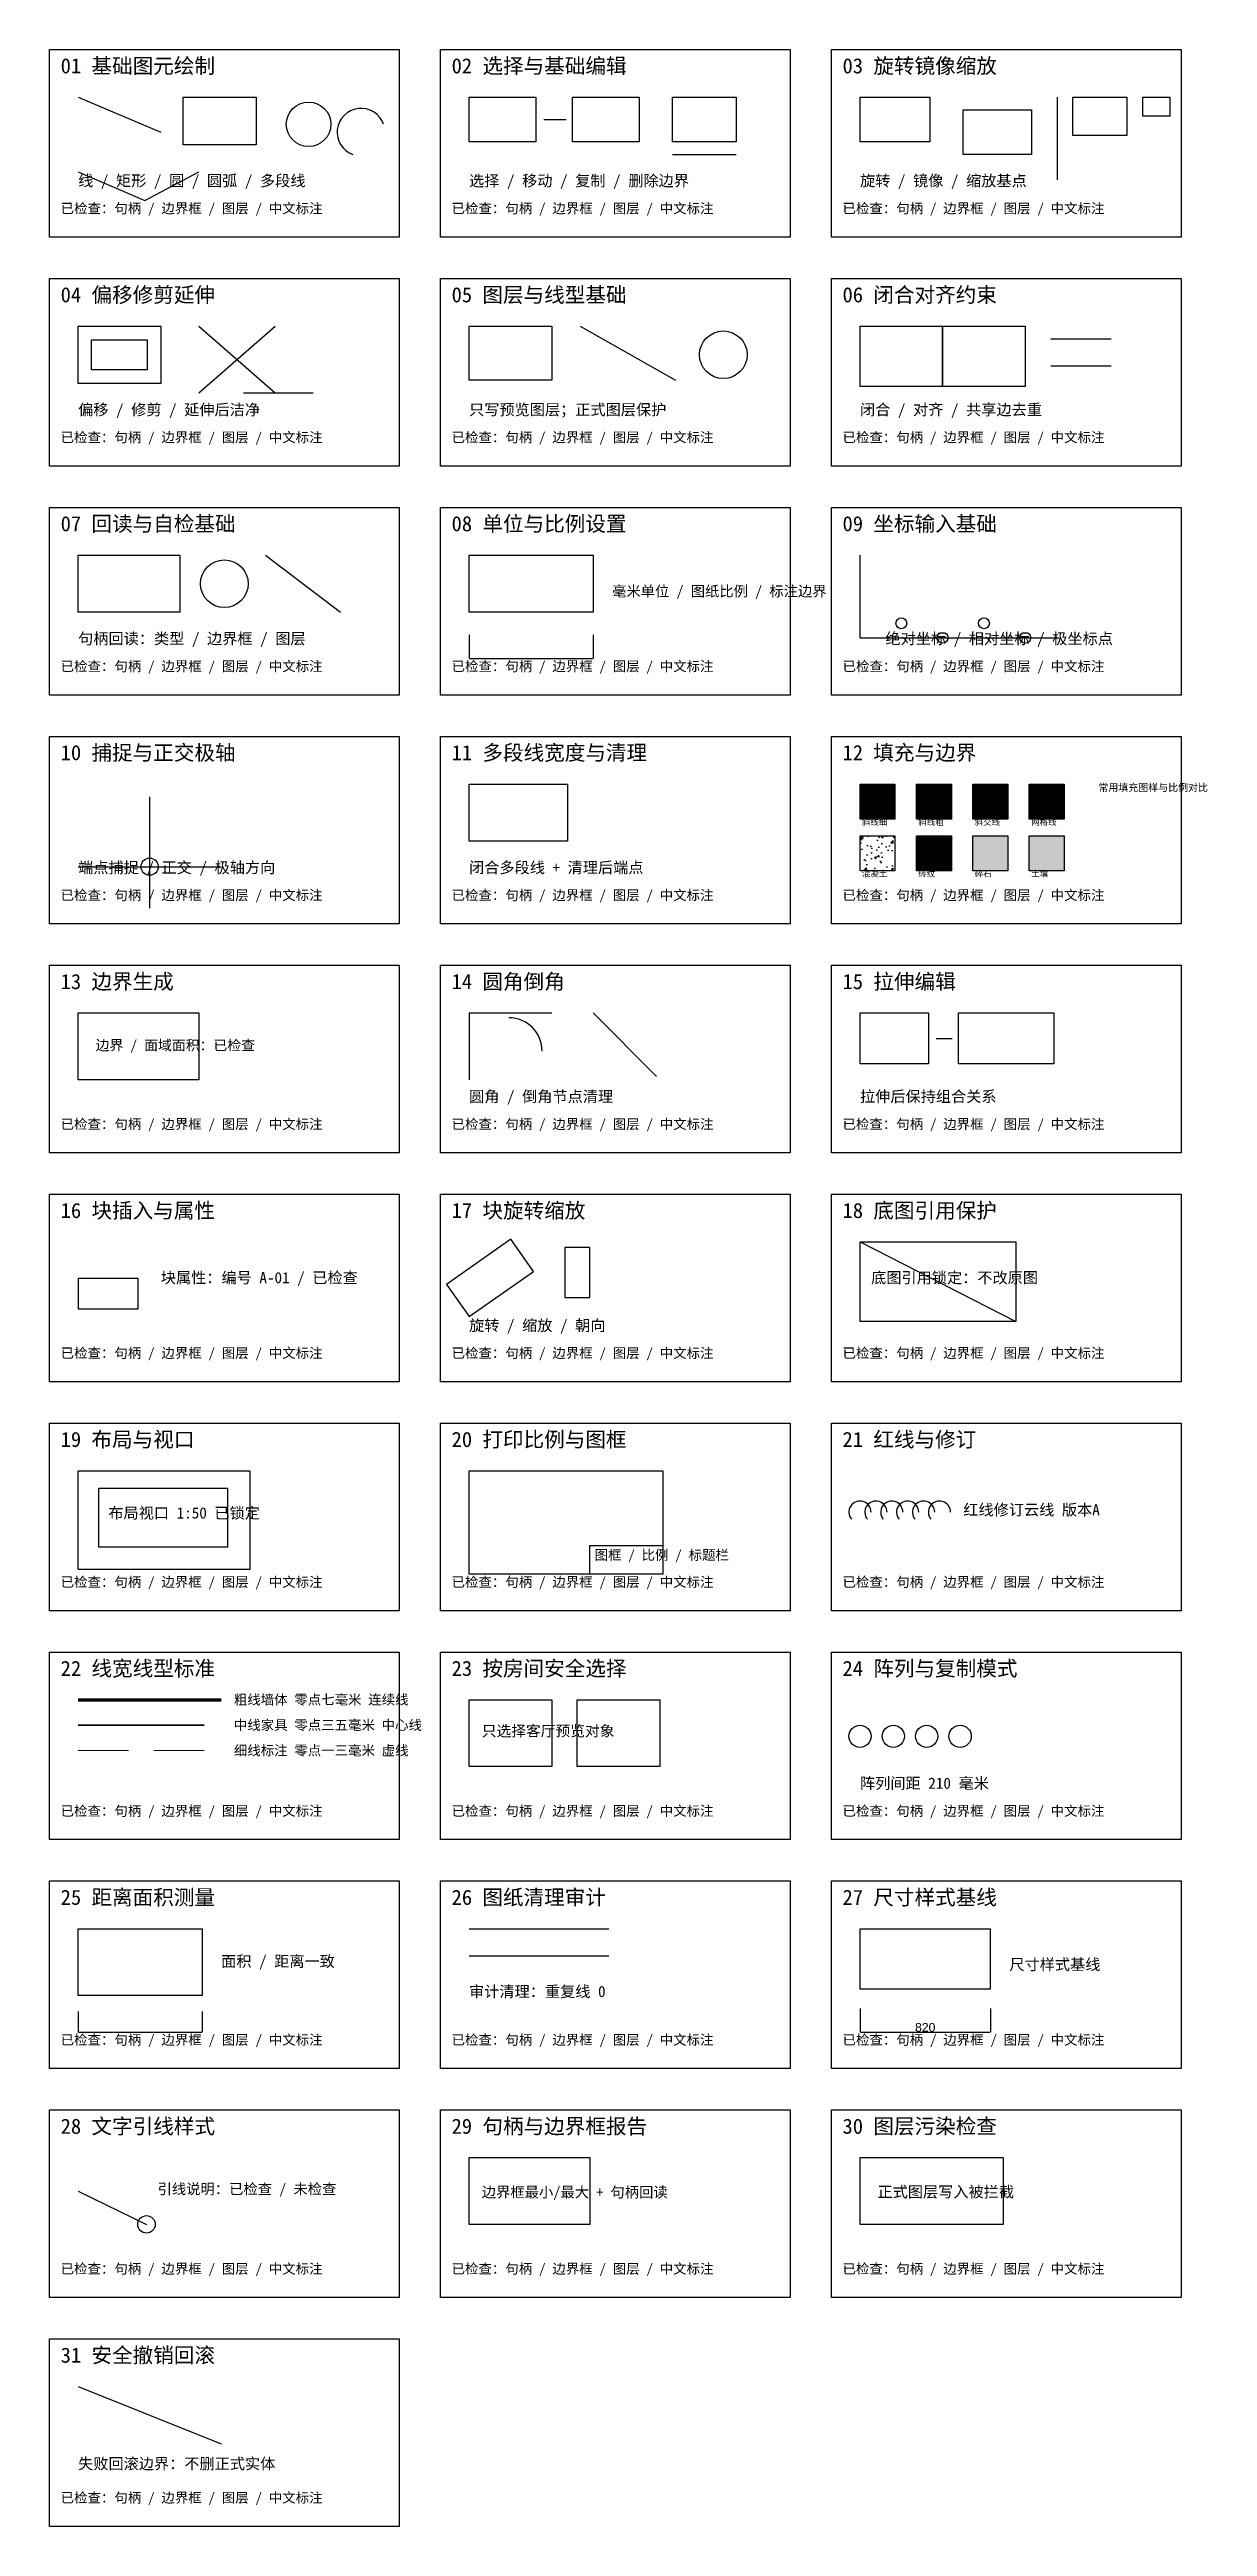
# Model space of a CAD drawing. Header units: millimetres. Extents: x -500 to 57711, y -8647 to 6933.
# Drawn here: x 30902 to 38188, y -8647 to 6933 of the extents above; entities that cross this region are included whole.
import ezdxf

# ---------------------------------------------------------------- set-up
doc = ezdxf.new("R2010")
doc.units = ezdxf.units.MM
doc.linetypes.add('CENTER', pattern=[50.8, 31.75, -6.35, 6.35, -6.35])
doc.linetypes.add('DASHED', pattern=[19.05, 12.7, -6.35])
doc.layers.add('CODEX_PREVIEW', color=7, linetype='Continuous')
doc.styles.add('CODEX_CN_TEXT', font='SimSun.ttf')
doc.styles.get("Standard").update_dxf_attribs({"font": 'arial.ttf'})
doc.dimstyles.new('ISO-25', dxfattribs={"dimtxt": 2.5, "dimasz": 2.5, "dimexe": 1.25, "dimexo": 0.625, "dimtad": 1, "dimtxsty": 'Standard', "dimcen": 2.5, "dimadec": 0, "dimazin": 0, "dimtfac": 1, "dimtmove": 0, "dimatfit": 3, "dimfxl": 1, "dimarcsym": 0})

msp = doc.modelspace()

# ---------------------------------------------------------------- texts
at = {"layer": 'CODEX_PREVIEW', "style": 'CODEX_CN_TEXT'}
for s, height, p in [('01 基础图元绘制', 95, (30971.6, 6783.097)), ('02 选择与基础编辑', 95, (33431.6, 6783.097)), ('03 旋转镜像缩放', 95, (35891.6, 6783.097)), ('线 / 矩形 / 圆 / 圆弧 / 多段线', 70, (31081.6, 6073.097)), ('选择 / 移动 / 复制 / 删除边界', 70, (33541.6, 6073.097)), ('旋转 / 镜像 / 缩放基点', 70, (36001.6, 6073.097)), ('已检查：句柄 / 边界框 / 图层 / 中文标注', 62, (30971.6, 5903.097)), ('已检查：句柄 / 边界框 / 图层 / 中文标注', 62, (33431.6, 5903.097)), ('已检查：句柄 / 边界框 / 图层 / 中文标注', 62, (35891.6, 5903.097)), ('04 偏移修剪延伸', 95, (30971.6, 5343.097)), ('05 图层与线型基础', 95, (33431.6, 5343.097)), ('06 闭合对齐约束', 95, (35891.6, 5343.097)), ('偏移 / 修剪 / 延伸后洁净', 70, (31081.6, 4633.097)), ('只写预览图层；正式图层保护', 70, (33541.6, 4633.097)), ('闭合 / 对齐 / 共享边去重', 70, (36001.6, 4633.097)), ('已检查：句柄 / 边界框 / 图层 / 中文标注', 62, (30971.6, 4463.097)), ('已检查：句柄 / 边界框 / 图层 / 中文标注', 62, (33431.6, 4463.097)), ('已检查：句柄 / 边界框 / 图层 / 中文标注', 62, (35891.6, 4463.097)), ('07 回读与自检基础', 95, (30971.6, 3903.097)), ('08 单位与比例设置', 95, (33431.6, 3903.097)), ('09 坐标输入基础', 95, (35891.6, 3903.097)), ('毫米单位 / 图纸比例 / 标注边界', 66, (34441.6, 3493.097)), ('句柄回读：类型 / 边界框 / 图层', 70, (31081.6, 3193.097)), ('绝对坐标 / 相对坐标 / 极坐标点', 70, (36161.6, 3193.097)), ('已检查：句柄 / 边界框 / 图层 / 中文标注', 62, (30971.6, 3023.097)), ('已检查：句柄 / 边界框 / 图层 / 中文标注', 62, (33431.6, 3023.097)), ('已检查：句柄 / 边界框 / 图层 / 中文标注', 62, (35891.6, 3023.097)), ('10 捕捉与正交极轴', 95, (30971.6, 2463.097)), ('11 多段线宽度与清理', 95, (33431.6, 2463.097)), ('12 填充与边界', 95, (35891.6, 2463.097)), ('常用填充图样与比例对比', 46, (37501.6, 2268.097)), ('斜线细', 38, (36013.6, 2055.097)), ('斜线粗', 38, (36368.6, 2055.097)), ('斜交线', 38, (36723.6, 2055.097)), ('网格线', 38, (37078.6, 2055.097)), ('端点捕捉 / 正交 / 极轴方向', 70, (31081.6, 1753.097)), ('闭合多段线 + 清理后端点', 70, (33541.6, 1753.097)), ('混凝土', 38, (36013.6, 1730.097)), ('砖纹', 38, (36368.6, 1730.097)), ('碎石', 38, (36723.6, 1730.097)), ('土壤', 38, (37078.6, 1730.097)), ('已检查：句柄 / 边界框 / 图层 / 中文标注', 62, (30971.6, 1583.097)), ('已检查：句柄 / 边界框 / 图层 / 中文标注', 62, (33431.6, 1583.097)), ('已检查：句柄 / 边界框 / 图层 / 中文标注', 62, (35891.6, 1583.097)), ('13 边界生成', 95, (30971.6, 1023.097)), ('14 圆角倒角', 95, (33431.6, 1023.097)), ('15 拉伸编辑', 95, (35891.6, 1023.097)), ('边界 / 面域面积：已检查', 64, (31191.6, 638.097)), ('圆角 / 倒角节点清理', 70, (33541.6, 313.097)), ('拉伸后保持组合关系', 70, (36001.6, 313.097)), ('已检查：句柄 / 边界框 / 图层 / 中文标注', 62, (30971.6, 143.097)), ('已检查：句柄 / 边界框 / 图层 / 中文标注', 62, (33431.6, 143.097)), ('已检查：句柄 / 边界框 / 图层 / 中文标注', 62, (35891.6, 143.097)), ('16 块插入与属性', 95, (30971.6, -416.903)), ('17 块旋转缩放', 95, (33431.6, -416.903)), ('18 底图引用保护', 95, (35891.6, -416.903)), ('块属性：编号 A-01 / 已检查', 70, (31601.6, -826.903)), ('底图引用锁定：不改原图', 70, (36071.6, -826.903)), ('旋转 / 缩放 / 朝向', 70, (33541.6, -1126.903)), ('已检查：句柄 / 边界框 / 图层 / 中文标注', 62, (30971.6, -1296.903)), ('已检查：句柄 / 边界框 / 图层 / 中文标注', 62, (33431.6, -1296.903)), ('已检查：句柄 / 边界框 / 图层 / 中文标注', 62, (35891.6, -1296.903)), ('19 布局与视口', 95, (30971.6, -1856.903)), ('20 打印比例与图框', 95, (33431.6, -1856.903)), ('21 红线与修订', 95, (35891.6, -1856.903)), ('布局视口 1:50 已锁定', 70, (31271.6, -2306.903)), ('红线修订云线 版本A', 70, (36651.6, -2286.903)), ('图框 / 比例 / 标题栏', 62, (34331.6, -2566.903)), ('已检查：句柄 / 边界框 / 图层 / 中文标注', 62, (30971.6, -2736.903)), ('已检查：句柄 / 边界框 / 图层 / 中文标注', 62, (33431.6, -2736.903)), ('已检查：句柄 / 边界框 / 图层 / 中文标注', 62, (35891.6, -2736.903)), ('22 线宽线型标准', 95, (30971.6, -3296.903)), ('23 按房间安全选择', 95, (33431.6, -3296.903)), ('24 阵列与复制模式', 95, (35891.6, -3296.903)), ('粗线墙体 零点七毫米 连续线', 62, (32061.6, -3476.903)), ('中线家具 零点三五毫米 中心线', 62, (32061.6, -3636.903)), ('细线标注 零点一三毫米 虚线', 62, (32061.6, -3796.903)), ('只选择客厅预览对象', 68, (33621.6, -3676.903)), ('阵列间距 210 毫米', 70, (36001.6, -4006.903)), ('已检查：句柄 / 边界框 / 图层 / 中文标注', 62, (30971.6, -4176.903)), ('已检查：句柄 / 边界框 / 图层 / 中文标注', 62, (33431.6, -4176.903)), ('已检查：句柄 / 边界框 / 图层 / 中文标注', 62, (35891.6, -4176.903)), ('25 距离面积测量', 95, (30971.6, -4736.903)), ('26 图纸清理审计', 95, (33431.6, -4736.903)), ('27 尺寸样式基线', 95, (35891.6, -4736.903)), ('面积 / 距离一致', 70, (31981.6, -5126.903)), ('尺寸样式基线', 70, (36941.6, -5146.903)), ('审计清理：重复线 0', 70, (33541.6, -5316.903)), ('已检查：句柄 / 边界框 / 图层 / 中文标注', 62, (30971.6, -5616.903)), ('已检查：句柄 / 边界框 / 图层 / 中文标注', 62, (33431.6, -5616.903)), ('已检查：句柄 / 边界框 / 图层 / 中文标注', 62, (35891.6, -5616.903)), ('28 文字引线样式', 95, (30971.6, -6176.903)), ('29 句柄与边界框报告', 95, (33431.6, -6176.903)), ('30 图层污染检查', 95, (35891.6, -6176.903)), ('引线说明：已检查 / 未检查', 66, (31581.6, -6556.903)), ('边界框最小/最大 + 句柄回读', 66, (33621.6, -6576.903)), ('正式图层写入被拦截', 70, (36111.6, -6576.903)), ('已检查：句柄 / 边界框 / 图层 / 中文标注', 62, (30971.6, -7056.903)), ('已检查：句柄 / 边界框 / 图层 / 中文标注', 62, (33431.6, -7056.903)), ('已检查：句柄 / 边界框 / 图层 / 中文标注', 62, (35891.6, -7056.903)), ('31 安全撤销回滚', 95, (30971.6, -7616.903)), ('失败回滚边界：不删正式实体', 70, (31081.6, -8286.903)), ('已检查：句柄 / 边界框 / 图层 / 中文标注', 62, (30971.6, -8496.903))]:
    msp.add_text(s, height=height, dxfattribs=at).set_placement(p)

# ---------------------------------------------------------------- blocks, each defined once
blk = doc.blocks.new('*D56')
at = {"layer": 'CODEX_PREVIEW', "color": 0, "lineweight": -2, "transparency": 16777216}
for p, q in [((33542, 3252), (33542, 3102)), ((34322, 3252), (34322, 3102)), ((33544, 3103), (34319, 3103))]:
    blk.add_line(p, q, dxfattribs=at)
at = {"layer": 'CODEX_PREVIEW', "color": 0, "transparency": 16777216}
for points in [[(33544, 3104), (33544, 3103), (33542, 3103)], [(34319, 3104), (34319, 3103), (34322, 3103)]]:
    blk.add_solid(points, dxfattribs=at)
at = {"layer": 'Defpoints', "color": 0, "transparency": 16777216}
for p in [(33542, 3253), (34322, 3253), (34322, 3103)]:
    blk.add_point(p, dxfattribs=at)
at = {"layer": 'CODEX_PREVIEW', "color": 0, "transparency": 16777216, "insert": (33932, 3105), "char_height": 2.5, "attachment_point": 5}
blk.add_mtext('780', dxfattribs=at)
blk = doc.blocks.new('CODEX_TEST_BLOCK_001')
for p, q in [((900, 450), (0, 450)), ((0, 450), (0, 0)), ((900, 0), (900, 450)), ((0, 0), (900, 0))]:
    blk.add_line(p, q)
blk = doc.blocks.new('*D57')
at = {"layer": 'CODEX_PREVIEW', "color": 0, "lineweight": -2, "transparency": 16777216}
for p, q in [((31082, -5408), (31082, -5538)), ((31862, -5408), (31862, -5538)), ((31084, -5537), (31859, -5537))]:
    blk.add_line(p, q, dxfattribs=at)
at = {"layer": 'CODEX_PREVIEW', "color": 0, "transparency": 16777216}
for points in [[(31084, -5536), (31084, -5537), (31082, -5537)], [(31859, -5536), (31859, -5537), (31862, -5537)]]:
    blk.add_solid(points, dxfattribs=at)
at = {"layer": 'Defpoints', "color": 0, "transparency": 16777216}
for p in [(31082, -5407), (31862, -5407), (31862, -5537)]:
    blk.add_point(p, dxfattribs=at)
at = {"layer": 'CODEX_PREVIEW', "color": 0, "transparency": 16777216, "insert": (31472, -5535), "char_height": 2.5, "attachment_point": 5}
blk.add_mtext('780', dxfattribs=at)
blk = doc.blocks.new('*D58')
at = {"layer": 'CODEX_PREVIEW', "color": 0, "lineweight": -2, "transparency": 16777216}
for p, q in [((36002, -5388), (36002, -5538)), ((36822, -5388), (36822, -5538)), ((36004, -5537), (36819, -5537))]:
    blk.add_line(p, q, dxfattribs=at)
at = {"layer": 'CODEX_PREVIEW', "color": 0, "transparency": 16777216}
for points in [[(36004, -5536), (36004, -5537), (36002, -5537)], [(36819, -5536), (36819, -5537), (36822, -5537)]]:
    blk.add_solid(points, dxfattribs=at)
at = {"layer": 'Defpoints', "color": 0, "transparency": 16777216}
for p in [(36002, -5387), (36822, -5387), (36822, -5537)]:
    blk.add_point(p, dxfattribs=at)
at = {"layer": 'CODEX_PREVIEW', "color": 0, "transparency": 16777216, "insert": (36412, -5508), "char_height": 55, "attachment_point": 5}
blk.add_mtext('820', dxfattribs=at)

# ---------------------------------------------------------------- dimensions: what is measured, and where the dimension line sits
at = {"layer": 'CODEX_PREVIEW'}
for p1, p2, distance, picture, middle in [((33541.6, 3253.097), (34321.6, 3253.097), -150, '*D56', (33931.6, 3104.999)), ((31081.6, -5406.903), (31861.6, -5406.903), -130, '*D57', (31471.6, -5535.001))]:
    dim = msp.add_aligned_dim(p1=p1, p2=p2, distance=distance, dimstyle='ISO-25', dxfattribs=at)
    dim.commit()
    dim.dimension.update_dxf_attribs({"geometry": picture, "text_midpoint": middle})
dim = msp.add_aligned_dim(p1=(36001.6, -5386.903), p2=(36821.6, -5386.903), distance=-150, dimstyle='ISO-25', override={"dimtxt": 55}, dxfattribs=at)
dim.commit()
dim.dimension.update_dxf_attribs({"geometry": '*D58', "text_midpoint": (36411.6, -5508.196)})

# ---------------------------------------------------------------- hatches: boundary and pattern name
at = {"layer": 'CODEX_PREVIEW'}
h = msp.add_hatch(dxfattribs=at)
h.set_pattern_fill('ANSI31', color=256, scale=0.45, style=0)
h.set_pattern_definition([(45, (-10728.4005, 33.0971), (-1.010278814, 1.010278814), [])])
h.paths.add_polyline_path([(36001.6, 2313.097), (36221.6, 2313.097), (36221.6, 2093.097), (36001.6, 2093.097)])
h = msp.add_hatch(dxfattribs=at)
h.set_pattern_fill('ANSI31', color=256, scale=1.1, style=0)
h.set_pattern_definition([(45, (-10728.4005, 33.097), (-2.46957043, 2.46957043), [])])
h.paths.add_polyline_path([(36356.6, 2313.097), (36576.6, 2313.097), (36576.6, 2093.097), (36356.6, 2093.097)])
h = msp.add_hatch(dxfattribs=at)
h.set_pattern_fill('ANSI32', color=256, scale=0.8, style=0)
h.set_pattern_definition([(45, (-10728.4005, 33.097), (-5.3881537, 5.3881537), []), (45, (-10724.808, 33.097), (-5.3881537, 5.3881537), [])])
h.paths.add_polyline_path([(36711.6, 2313.097), (36931.6, 2313.097), (36931.6, 2093.097), (36711.6, 2093.097)])
h = msp.add_hatch(dxfattribs=at)
h.set_pattern_fill('ANSI37', color=256, scale=0.75, style=0)
h.set_pattern_definition([(45, (-10728.4005, 33.0971), (-1.68379802, 1.68379802), []), (135, (-10728.4005, 33.0971), (-1.68379802, -1.68379802), [])])
h.paths.add_polyline_path([(37066.6, 2313.097), (37286.6, 2313.097), (37286.6, 2093.097), (37066.6, 2093.097)])
h = msp.add_hatch(dxfattribs=at)
h.set_pattern_fill('AR-CONC', color=256, scale=0.7, style=0)
h.set_pattern_definition([(50, (-10728.4, 33.1), (127.52927, -11.15736), [13.335, -146.685]), (355, (-10728.4, 33.1), (-24.6704, 133.7398), [10.668, -117.3484]), (100.45144, (-10717.77, 32.17), (102.85887, 122.58243), [11.333, -124.66317]), (46.1842, (-10728.4, 68.66), (189.75533, -29.42963), [20.0025, -220.0275]), (96.63556, (-10712.59, 66.2), (166.1829, 173.1983), [16.9995, -186.9949]), (351.18415, (-10728.4, 68.66), (166.1829, 173.1983), [16.002, -176.0218]), (21, (-10710.62, 59.77), (106.13007, -71.58564), [13.335, -146.685]), (326, (-10710.62, 59.77), (43.26142, 128.93158), [10.668, -117.348]), (71.45144, (-10701.78, 53.8), (149.3915, 57.34594), [11.333, -124.66296]), (37.5, (-10728.4, 33.097), (2.162022, 59.188527), [0, -115.9256, 0, -119.126, 0, -117.7925]), (7.5, (-10728.4, 33.1), (46.77376, 70.1264), [0, -67.9196, 0, -113.2586, 0, -44.8945]), (327.5, (-10768.05, 33.097), (94.913417, -4.01012), [0, -44.45, 0, -138.684, 0, -184.023]), (317.5, (-10785.83, 33.1), (103.69043, 17.79854), [0, -57.785, 0, -92.1004, 0, -130.683])])
h.paths.add_polyline_path([(36001.6, 1988.097), (36221.6, 1988.097), (36221.6, 1768.097), (36001.6, 1768.097)])
h = msp.add_hatch(dxfattribs=at)
h.set_pattern_fill('BRICK', color=256, scale=0.65, style=0)
h.set_pattern_definition([(0, (-10728.4005, 33.097), (0, 4.1275), []), (90, (-10728.4005, 33.097), (-8.255, 5e-16), [4.1275, -4.1275]), (90, (-10724.273, 33.097), (-8.255, 5e-16), [-4.1275, 4.1275])])
h.paths.add_polyline_path([(36356.6, 1988.097), (36576.6, 1988.097), (36576.6, 1768.097), (36356.6, 1768.097)])
h = msp.add_hatch(dxfattribs=at)
h.set_pattern_fill('GRAVEL', color=256, scale=0.55, style=0)
h.set_pattern_definition([(228.0127875, (-10718.3421, 47.0671), (-111.760000009, -125.729999992), [1.879468, -186.06766]), (184.969741, (-10719.5994, 45.6701), (167.639999934, 13.970000796), [3.225226, -319.297269]), (132.510447, (-10722.8125, 45.3907), (139.700000059, -153.669999946), [2.2741484, -225.1409754]), (267.273689, (-10728.2608, 41.8982), (13.970000029, 279.3999999985), [2.937025, -290.765406]), (292.8336542, (-10728.4005, 38.9645), (-69.850000006, 167.639999998), [2.8799854, -285.1189426]), (357.273689, (-10727.2829, 36.3102), (-279.3999999985, 13.970000029), [2.937025, -290.765406]), (37.6942405, (-10724.34917, 36.1705), (-181.609999992, -139.7000000105), [3.884065, -384.5221342]), (72.2553284, (-10721.2758, 38.5454), (97.790000026, 307.3399999916), [3.6669574, -363.0289113]), (121.4295656, (-10720.1582, 42.0379), (-111.760000016, 181.60999999), [2.9469715, -291.7505013]), (175.2363583, (-10721.6949, 44.5525), (153.669999998, -13.970000024), [3.364423, -164.8566532]), (222.3974378, (-10725.04767, 44.8319), (-167.6399999946, -153.670000006), [4.3509286, -430.742249]), (138.8140748, (-10714.4305, 41.7585), (-97.789999994, 83.820000007), [1.485025, -147.018112]), (171.4692344, (-10715.5481, 42.7364), (181.610000005, -27.939999968), [2.825251, -279.7005145]), (225, (-10718.342, 43.156), (-2e-15, -13.97), [1.9756514, -17.780912]), (203.1985905, (-10719.32, 44.832), (69.85, 27.939999995), [1.0639273, -105.328423]), (291.8014095, (-10720.298, 44.4128), (-13.97, 41.91), [1.504611, -73.7261414]), (30.9637565, (-10719.739, 43.0158), (41.91, 27.94), [2.443758, -79.01464]), (161.565051, (-10717.6436, 44.273), (27.94, -13.97), [1.7670793, -42.4099396]), (16.3895403, (-10728.4005, 44.4128), (139.7, 41.91), [2.475484, -245.0735467]), (70.346176, (-10726.0256, 45.1113), (-55.880000005, -153.669999998), [2.076794, -205.6021862]), (293.1985905, (-10717.6436, 47.0671), (-27.939999995, 69.85), [2.1278405, -104.2645097]), (343.6104597, (-10716.8054, 45.1113), (-139.700000003, 41.90999999), [2.475484, -245.0735467]), (339.4439548, (-10728.4005, 35.7514), (-69.85, 27.94), [2.3871936, -116.9725387]), (294.7751406, (-10726.1653, 34.9132), (-69.850000083, 153.669999962), [2.0001967, -198.0197636]), (66.8014095, (-10717.5039, 33.0971), (27.939999996, 69.85), [2.1278406, -104.2645097]), (17.3540246, (-10716.6657, 35.0529), (-181.609999996, -55.880000012), [2.341805, -231.838068]), (69.4439548, (-10724.3492, 33.0971), (-27.94, -69.85), [1.193597, -118.1661355]), (101.3099325, (-10718.342, 33.097), (-13.97, 55.88), [0.7123303, -70.5209723]), (165.9637565, (-10718.4818, 33.7956), (41.91, -13.97), [2.8799854, -54.7198002]), (186.009006, (-10721.2758, 34.4941), (139.699999999, 13.970000007), [2.6689685, -264.2275067]), (303.6900675, (-10719.739, 41.7585), (-13.97, 27.94), [2.0147813, -48.35477]), (353.1572266, (-10718.6215, 40.0821), (237.4900000015, -27.9399999876), [3.517562, -348.23805]), (60.945396, (-10715.129, 39.663), (-55.88, -97.79), [1.4382953, -142.3916577]), (90, (-10714.43, 40.92), (-13.97, 13.97), [0.8382, -13.1318]), (120.2564372, (-10721.5552, 34.9132), (55.879999993, -97.790000004), [1.9407683, -192.1366743]), (48.0127875, (-10722.5331, 36.5896), (111.76000001, 125.729999992), [3.758936, -184.188192]), (0, (-10720.018, 39.384), (13.97, 13.97), [3.6322, -10.3378]), (325.3048465, (-10716.3863, 39.3836), (139.700000053, -97.789999924), [2.2088526, -218.676242]), (254.054604, (-10714.5702, 38.1263), (-13.97, -55.88), [2.03406, -99.6690752]), (207.6459754, (-10715.129, 36.1705), (-265.43000001, -139.6999999815), [3.311798, -327.8685543]), (175.4260787, (-10718.0627, 34.6338), (-181.61, 13.97), [3.503662, -346.8621555])])
h.paths.add_polyline_path([(36711.6, 1988.097), (36931.6, 1988.097), (36931.6, 1768.097), (36711.6, 1768.097)])
h = msp.add_hatch(dxfattribs=at)
h.set_pattern_fill('EARTH', color=256, scale=0.6, style=0)
h.set_pattern_definition([(0, (-10728.4005, 33.097), (3.81, 3.81), [3.81, -3.81]), (0, (-10728.4005, 34.526), (3.81, 3.81), [3.81, -3.81]), (0, (-10728.4005, 35.9546), (3.81, 3.81), [3.81, -3.81]), (90, (-10727.9242, 36.431), (-3.81, 3.81), [3.81, -3.81]), (90, (-10726.4955, 36.431), (-3.81, 3.81), [3.81, -3.81]), (90, (-10725.0667, 36.431), (-3.81, 3.81), [3.81, -3.81])])
h.paths.add_polyline_path([(37066.6, 1988.097), (37286.6, 1988.097), (37286.6, 1768.097), (37066.6, 1768.097)])

# ---------------------------------------------------------------- linework, layer by layer
for p, q in [((30901.6, 6933.097), (33101.6, 6933.097)), ((30901.6, 5753.097), (30901.6, 6933.097)), ((33101.6, 6933.097), (33101.6, 5753.097)), ((33361.6, 6933.097), (35561.6, 6933.097)), ((33361.6, 5753.097), (33361.6, 6933.097)), ((35561.6, 6933.097), (35561.6, 5753.097)), ((35821.6, 6933.097), (38021.6, 6933.097)), ((35821.6, 5753.097), (35821.6, 6933.097)), ((38021.6, 6933.097), (38021.6, 5753.097)), ((31081.6, 6633.097), (31601.6, 6413.097)), ((31741.6, 6633.097), (32201.6, 6633.097)), ((31741.6, 6333.097), (31741.6, 6633.097)), ((32201.6, 6633.097), (32201.6, 6333.097)), ((33541.6, 6633.097), (33961.6, 6633.097)), ((33541.6, 6353.097), (33541.6, 6633.097)), ((33961.6, 6633.097), (33961.6, 6353.097)), ((34191.6, 6633.097), (34611.6, 6633.097)), ((34191.6, 6353.097), (34191.6, 6633.097)), ((34611.6, 6633.097), (34611.6, 6353.097)), ((34821.6, 6633.097), (35221.6, 6633.097)), ((34821.6, 6353.097), (34821.6, 6633.097)), ((35221.6, 6633.097), (35221.6, 6353.097)), ((36001.6, 6633.097), (36441.6, 6633.097)), ((36001.6, 6353.097), (36001.6, 6633.097)), ((36441.6, 6633.097), (36441.6, 6353.097)), ((36651.6, 6553.097), (37081.6, 6553.097)), ((36651.6, 6273.097), (36651.6, 6553.097)), ((37081.6, 6553.097), (37081.6, 6273.097)), ((37241.6, 6633.097), (37241.6, 6113.097)), ((37341.6, 6633.097), (37681.6, 6633.097)), ((37341.6, 6393.097), (37341.6, 6633.097)), ((37681.6, 6633.097), (37681.6, 6393.097)), ((37781.6, 6633.097), (37951.6, 6633.097)), ((37781.6, 6513.097), (37781.6, 6633.097)), ((37951.6, 6633.097), (37951.6, 6513.097)), ((34011.6, 6493.097), (34151.6, 6493.097)), ((37681.6, 6393.097), (37341.6, 6393.097)), ((37951.6, 6513.097), (37781.6, 6513.097)), ((32201.6, 6333.097), (31741.6, 6333.097)), ((33961.6, 6353.097), (33541.6, 6353.097)), ((34611.6, 6353.097), (34191.6, 6353.097)), ((35221.6, 6353.097), (34821.6, 6353.097)), ((34821.6, 6273.097), (35221.6, 6273.097)), ((36441.6, 6353.097), (36001.6, 6353.097)), ((37081.6, 6273.097), (36651.6, 6273.097)), ((33101.6, 5753.097), (30901.6, 5753.097)), ((35561.6, 5753.097), (33361.6, 5753.097)), ((38021.6, 5753.097), (35821.6, 5753.097)), ((30901.6, 5493.097), (33101.6, 5493.097)), ((30901.6, 4313.097), (30901.6, 5493.097)), ((33101.6, 5493.097), (33101.6, 4313.097)), ((33361.6, 5493.097), (35561.6, 5493.097)), ((33361.6, 4313.097), (33361.6, 5493.097)), ((35561.6, 5493.097), (35561.6, 4313.097)), ((35821.6, 5493.097), (38021.6, 5493.097)), ((35821.6, 4313.097), (35821.6, 5493.097)), ((38021.6, 5493.097), (38021.6, 4313.097)), ((31081.6, 5193.097), (31601.6, 5193.097)), ((31081.6, 4833.097), (31081.6, 5193.097)), ((31601.6, 5193.097), (31601.6, 4833.097)), ((31841.6, 5193.097), (32321.6, 4773.097)), ((31841.6, 4773.097), (32321.6, 5193.097)), ((33541.6, 5193.097), (34061.6, 5193.097)), ((33541.6, 4853.097), (33541.6, 5193.097)), ((34061.6, 5193.097), (34061.6, 4853.097)), ((34241.6, 5193.097), (34841.6, 4853.097)), ((36521.6, 5193.097), (37041.6, 5193.097)), ((36521.6, 4813.097), (36521.6, 5193.097)), ((37041.6, 5193.097), (37041.6, 4813.097)), ((31166.6, 5108.097), (31516.6, 5108.097)), ((31166.6, 4918.097), (31166.6, 5108.097)), ((31516.6, 5108.097), (31516.6, 4918.097)), ((37201.6, 5113.097), (37581.6, 5113.097)), ((31601.6, 4833.097), (31081.6, 4833.097)), ((31516.6, 4918.097), (31166.6, 4918.097)), ((34061.6, 4853.097), (33541.6, 4853.097)), ((37201.6, 4943.097), (37581.6, 4943.097)), ((32121.6, 4773.097), (32561.6, 4773.097)), ((37041.6, 4813.097), (36521.6, 4813.097)), ((33101.6, 4313.097), (30901.6, 4313.097)), ((35561.6, 4313.097), (33361.6, 4313.097)), ((38021.6, 4313.097), (35821.6, 4313.097)), ((30901.6, 4053.097), (33101.6, 4053.097)), ((30901.6, 2873.097), (30901.6, 4053.097)), ((33101.6, 4053.097), (33101.6, 2873.097)), ((33361.6, 4053.097), (35561.6, 4053.097)), ((33361.6, 2873.097), (33361.6, 4053.097)), ((35561.6, 4053.097), (35561.6, 2873.097)), ((35821.6, 4053.097), (38021.6, 4053.097)), ((35821.6, 2873.097), (35821.6, 4053.097)), ((38021.6, 4053.097), (38021.6, 2873.097)), ((31081.6, 3753.097), (31721.6, 3753.097)), ((31081.6, 3393.097), (31081.6, 3753.097)), ((31721.6, 3753.097), (31721.6, 3393.097)), ((32261.6, 3753.097), (32731.6, 3393.097)), ((33541.6, 3753.097), (34321.6, 3753.097)), ((33541.6, 3393.097), (33541.6, 3753.097)), ((34321.6, 3753.097), (34321.6, 3393.097)), ((36001.6, 3233.097), (36001.6, 3753.097)), ((31721.6, 3393.097), (31081.6, 3393.097)), ((34321.6, 3393.097), (33541.6, 3393.097)), ((36001.6, 3233.097), (37251.6, 3233.097)), ((33101.6, 2873.097), (30901.6, 2873.097)), ((35561.6, 2873.097), (33361.6, 2873.097)), ((38021.6, 2873.097), (35821.6, 2873.097)), ((30901.6, 2613.097), (33101.6, 2613.097)), ((30901.6, 1433.097), (30901.6, 2613.097)), ((33101.6, 2613.097), (33101.6, 1433.097)), ((33361.6, 2613.097), (35561.6, 2613.097)), ((33361.6, 1433.097), (33361.6, 2613.097)), ((35561.6, 2613.097), (35561.6, 1433.097)), ((35821.6, 2613.097), (38021.6, 2613.097)), ((35821.6, 1433.097), (35821.6, 2613.097)), ((38021.6, 2613.097), (38021.6, 1433.097)), ((31531.6, 2233.097), (31531.6, 1533.097)), ((31081.6, 1793.097), (31981.6, 1793.097)), ((33101.6, 1433.097), (30901.6, 1433.097)), ((35561.6, 1433.097), (33361.6, 1433.097)), ((38021.6, 1433.097), (35821.6, 1433.097)), ((30901.6, 1173.097), (33101.6, 1173.097)), ((30901.6, -6.903), (30901.6, 1173.097)), ((33101.6, 1173.097), (33101.6, -6.903)), ((33361.6, 1173.097), (35561.6, 1173.097)), ((33361.6, -6.903), (33361.6, 1173.097)), ((35561.6, 1173.097), (35561.6, -6.903)), ((35821.6, 1173.097), (38021.6, 1173.097)), ((35821.6, -6.903), (35821.6, 1173.097)), ((38021.6, 1173.097), (38021.6, -6.903)), ((33541.6, 873.097), (34061.6, 873.097)), ((33541.6, 873.097), (33541.6, 453.097)), ((34321.6, 873.097), (34721.6, 473.097)), ((36001.6, 873.097), (36431.6, 873.097)), ((36001.6, 553.097), (36001.6, 873.097)), ((36431.6, 873.097), (36431.6, 553.097)), ((36621.6, 873.097), (37221.6, 873.097)), ((36621.6, 553.097), (36621.6, 873.097)), ((37221.6, 873.097), (37221.6, 553.097)), ((36481.6, 713.097), (36581.6, 713.097)), ((36431.6, 553.097), (36001.6, 553.097)), ((37221.6, 553.097), (36621.6, 553.097)), ((33101.6, -6.903), (30901.6, -6.903)), ((35561.6, -6.903), (33361.6, -6.903)), ((38021.6, -6.903), (35821.6, -6.903)), ((30901.6, -266.903), (33101.6, -266.903)), ((30901.6, -1446.903), (30901.6, -266.903)), ((33101.6, -266.903), (33101.6, -1446.903)), ((33361.6, -266.903), (35561.6, -266.903)), ((33361.6, -1446.903), (33361.6, -266.903)), ((35561.6, -266.903), (35561.6, -1446.903)), ((35821.6, -266.903), (38021.6, -266.903)), ((35821.6, -1446.903), (35821.6, -266.903)), ((38021.6, -266.903), (38021.6, -1446.903)), ((36001.6, -566.903), (36981.6, -566.903)), ((36001.6, -1066.903), (36001.6, -566.903)), ((36001.6, -566.903), (36981.6, -1066.903)), ((36981.6, -566.903), (36981.6, -1066.903)), ((36981.6, -1066.903), (36001.6, -1066.903)), ((33101.6, -1446.903), (30901.6, -1446.903)), ((35561.6, -1446.903), (33361.6, -1446.903)), ((38021.6, -1446.903), (35821.6, -1446.903)), ((30901.6, -1706.903), (33101.6, -1706.903)), ((30901.6, -2886.903), (30901.6, -1706.903)), ((33101.6, -1706.903), (33101.6, -2886.903)), ((33361.6, -1706.903), (35561.6, -1706.903)), ((33361.6, -2886.903), (33361.6, -1706.903)), ((35561.6, -1706.903), (35561.6, -2886.903)), ((35821.6, -1706.903), (38021.6, -1706.903)), ((35821.6, -2886.903), (35821.6, -1706.903)), ((38021.6, -1706.903), (38021.6, -2886.903)), ((31081.6, -2006.903), (32161.6, -2006.903)), ((31081.6, -2626.903), (31081.6, -2006.903)), ((32161.6, -2006.903), (32161.6, -2626.903)), ((33541.6, -2006.903), (34761.6, -2006.903)), ((33541.6, -2656.903), (33541.6, -2006.903)), ((34761.6, -2006.903), (34761.6, -2656.903)), ((31211.6, -2116.903), (32021.6, -2116.903)), ((31211.6, -2486.903), (31211.6, -2116.903)), ((32021.6, -2116.903), (32021.6, -2486.903)), ((32021.6, -2486.903), (31211.6, -2486.903)), ((34301.6, -2476.903), (34761.6, -2476.903)), ((34301.6, -2656.903), (34301.6, -2476.903)), ((34761.6, -2476.903), (34761.6, -2656.903)), ((32161.6, -2626.903), (31081.6, -2626.903)), ((34761.6, -2656.903), (33541.6, -2656.903)), ((34761.6, -2656.903), (34301.6, -2656.903)), ((33101.6, -2886.903), (30901.6, -2886.903)), ((35561.6, -2886.903), (33361.6, -2886.903)), ((38021.6, -2886.903), (35821.6, -2886.903)), ((30901.6, -3146.903), (33101.6, -3146.903)), ((30901.6, -4326.903), (30901.6, -3146.903)), ((33101.6, -3146.903), (33101.6, -4326.903)), ((33361.6, -3146.903), (35561.6, -3146.903)), ((33361.6, -4326.903), (33361.6, -3146.903)), ((35561.6, -3146.903), (35561.6, -4326.903)), ((35821.6, -3146.903), (38021.6, -3146.903)), ((35821.6, -4326.903), (35821.6, -3146.903)), ((38021.6, -3146.903), (38021.6, -4326.903)), ((33541.6, -3446.903), (34061.6, -3446.903)), ((33541.6, -3866.903), (33541.6, -3446.903)), ((34061.6, -3446.903), (34061.6, -3866.903)), ((34221.6, -3446.903), (34741.6, -3446.903)), ((34221.6, -3866.903), (34221.6, -3446.903)), ((34741.6, -3446.903), (34741.6, -3866.903)), ((34061.6, -3866.903), (33541.6, -3866.903)), ((34741.6, -3866.903), (34221.6, -3866.903)), ((33101.6, -4326.903), (30901.6, -4326.903)), ((35561.6, -4326.903), (33361.6, -4326.903)), ((38021.6, -4326.903), (35821.6, -4326.903)), ((30901.6, -4586.903), (33101.6, -4586.903)), ((30901.6, -5766.903), (30901.6, -4586.903)), ((33101.6, -4586.903), (33101.6, -5766.903)), ((33361.6, -4586.903), (35561.6, -4586.903)), ((33361.6, -5766.903), (33361.6, -4586.903)), ((35561.6, -4586.903), (35561.6, -5766.903)), ((35821.6, -4586.903), (38021.6, -4586.903)), ((35821.6, -5766.903), (35821.6, -4586.903)), ((38021.6, -4586.903), (38021.6, -5766.903)), ((31081.6, -4886.903), (31861.6, -4886.903)), ((31081.6, -5306.903), (31081.6, -4886.903)), ((31861.6, -4886.903), (31861.6, -5306.903)), ((33541.6, -4886.903), (34421.6, -4886.903)), ((36001.6, -4886.903), (36821.6, -4886.903)), ((36001.6, -5266.903), (36001.6, -4886.903)), ((36821.6, -4886.903), (36821.6, -5266.903)), ((33541.6, -5056.903), (34421.6, -5056.903)), ((36821.6, -5266.903), (36001.6, -5266.903)), ((31861.6, -5306.903), (31081.6, -5306.903)), ((33101.6, -5766.903), (30901.6, -5766.903)), ((35561.6, -5766.903), (33361.6, -5766.903)), ((38021.6, -5766.903), (35821.6, -5766.903)), ((30901.6, -6026.903), (33101.6, -6026.903)), ((30901.6, -7206.903), (30901.6, -6026.903)), ((33101.6, -6026.903), (33101.6, -7206.903)), ((33361.6, -6026.903), (35561.6, -6026.903)), ((33361.6, -7206.903), (33361.6, -6026.903)), ((35561.6, -6026.903), (35561.6, -7206.903)), ((35821.6, -6026.903), (38021.6, -6026.903)), ((35821.6, -7206.903), (35821.6, -6026.903)), ((38021.6, -6026.903), (38021.6, -7206.903)), ((33541.6, -6326.903), (34301.6, -6326.903)), ((33541.6, -6746.903), (33541.6, -6326.903)), ((34301.6, -6326.903), (34301.6, -6746.903)), ((36001.6, -6326.903), (36901.6, -6326.903)), ((36001.6, -6746.903), (36001.6, -6326.903)), ((36901.6, -6326.903), (36901.6, -6746.903)), ((31081.6, -6536.903), (31511.6, -6746.903)), ((34301.6, -6746.903), (33541.6, -6746.903)), ((36901.6, -6746.903), (36001.6, -6746.903)), ((33101.6, -7206.903), (30901.6, -7206.903)), ((35561.6, -7206.903), (33361.6, -7206.903)), ((38021.6, -7206.903), (35821.6, -7206.903)), ((30901.6, -7466.903), (33101.6, -7466.903)), ((30901.6, -8646.903), (30901.6, -7466.903)), ((33101.6, -7466.903), (33101.6, -8646.903)), ((31081.6, -7766.903), (31981.6, -8126.903)), ((33101.6, -8646.903), (30901.6, -8646.903))]:
    msp.add_line(p, q, dxfattribs=at)
at = {"layer": 'CODEX_PREVIEW', "linetype": 'Continuous', "lineweight": 70}
msp.add_line((31081.6, -3446.903), (31981.6, -3446.903), dxfattribs=at)
at = {"layer": 'CODEX_PREVIEW', "linetype": 'CENTER', "lineweight": 35, "ltscale": 25}
msp.add_line((31081.6, -3606.903), (31981.6, -3606.903), dxfattribs=at)
at = {"layer": 'CODEX_PREVIEW', "linetype": 'DASHED', "lineweight": 13, "ltscale": 25}
msp.add_line((31081.6, -3766.903), (31981.6, -3766.903), dxfattribs=at)
at = {"layer": 'CODEX_PREVIEW'}
msp.add_lwpolyline([(31081.6, 6163.097), (31501.6, 5983.097), (31841.6, 6163.097)], dxfattribs=at)
for points in [[(36001.6, 5193.097), (36521.6, 5193.097), (36521.6, 4813.097), (36001.6, 4813.097)], [(33541.6, 2313.097), (34161.6, 2313.097), (34161.6, 1953.097), (33541.6, 1953.097)], [(36001.6, 2313.097), (36221.6, 2313.097), (36221.6, 2093.097), (36001.6, 2093.097)], [(36356.6, 2313.097), (36576.6, 2313.097), (36576.6, 2093.097), (36356.6, 2093.097)], [(36711.6, 2313.097), (36931.6, 2313.097), (36931.6, 2093.097), (36711.6, 2093.097)], [(37066.6, 2313.097), (37286.6, 2313.097), (37286.6, 2093.097), (37066.6, 2093.097)], [(36001.6, 1988.097), (36221.6, 1988.097), (36221.6, 1768.097), (36001.6, 1768.097)], [(36356.6, 1988.097), (36576.6, 1988.097), (36576.6, 1768.097), (36356.6, 1768.097)], [(36711.6, 1988.097), (36931.6, 1988.097), (36931.6, 1768.097), (36711.6, 1768.097)], [(37066.6, 1988.097), (37286.6, 1988.097), (37286.6, 1768.097), (37066.6, 1768.097)], [(31081.6, 873.097), (31841.6, 873.097), (31841.6, 453.097), (31081.6, 453.097)]]:
    msp.add_lwpolyline(points, close=True, dxfattribs=at)
for centre, radius in [((32531.6, 6463.097), 140), ((35141.6, 5013.097), 150), ((32001.6, 3573.097), 150), ((36261.6, 3324.097), 34), ((36781.6, 3324.097), 34), ((36521.6, 3233.097), 34), ((37041.6, 3233.097), 34), ((31531.6, 1793.097), 54), ((36001.6, -3676.903), 70), ((36211.6, -3676.903), 70), ((36421.6, -3676.903), 70), ((36631.6, -3676.903), 70), ((31511.6, -6746.903), 55)]:
    msp.add_circle(centre, radius, dxfattribs=at)
for centre, radius, start, end in [((32861.6, 6413.097), 150, 20, 250), ((33791.6, 633.097), 210, 0, 90), ((36001.6, -2266.903), 70, 0, 220), ((36101.6, -2266.903), 70, 0, 220), ((36201.6, -2266.903), 70, 0, 220), ((36301.6, -2266.903), 70, 0, 220), ((36401.6, -2266.903), 70, 0, 220), ((36501.6, -2266.903), 70, 0, 220)]:
    msp.add_arc(centre, radius, start, end, dxfattribs=at)

# ---------------------------------------------------------------- block references
for p, xscale, yscale, zscale, rotation in [((33541.6, -1036.903), 0.55, 0.55, 0.55, 35), ((34301.6, -916.903), 0.35, 0.35, 0.35, 90)]:
    msp.add_blockref('CODEX_TEST_BLOCK_001', p, dxfattribs=dict(at, xscale=xscale, yscale=yscale, zscale=zscale, rotation=rotation))
at = {"layer": 'CODEX_PREVIEW', "xscale": 0.42, "yscale": 0.42, "zscale": 0.42}
msp.add_blockref('CODEX_TEST_BLOCK_001', (31081.6, -986.903), dxfattribs=at)

msp.set_redraw_order([(e.dxf.handle, doc.entitydb.next_handle()) for e in msp.query("TEXT MTEXT ATTDEF DIMENSION ARC_DIMENSION")])  # texts and dimensions are drawn at this point

doc.saveas('drawing.dxf')
